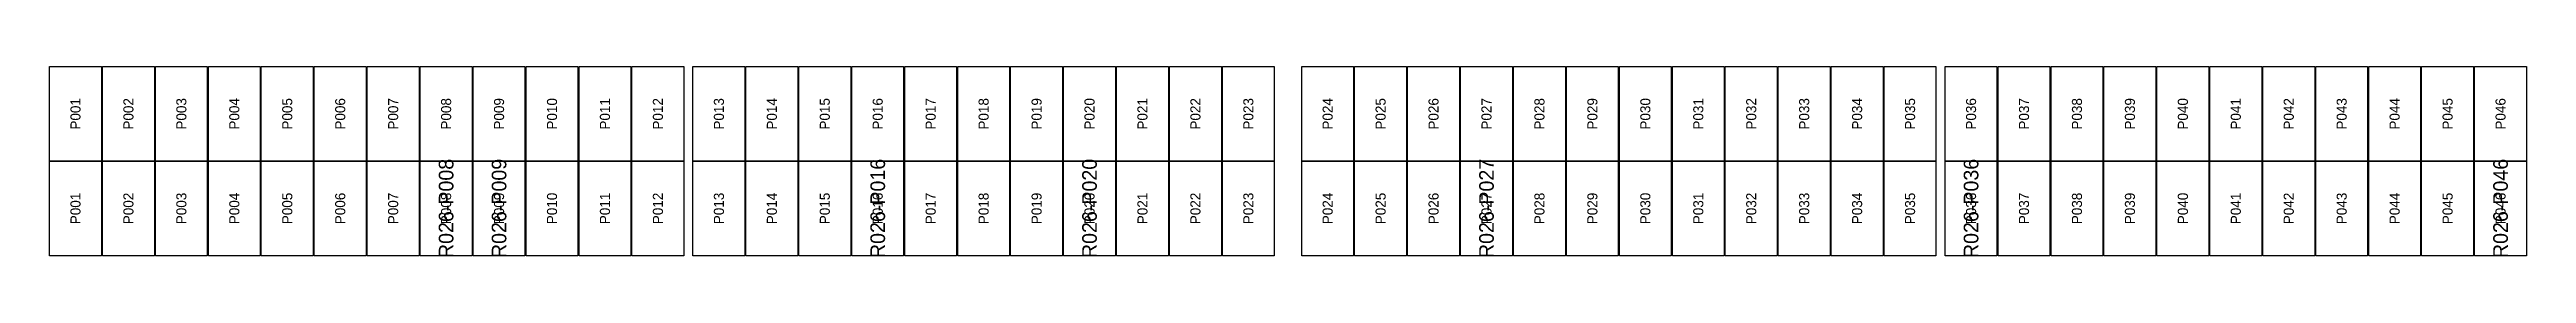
# Model space of a CAD drawing. Extents: x 296295 to 296770, y 651564 to 652121.
# Drawn here: x 296354.2 to 296408.4, y 652019.2 to 652023.3 of the extents above; entities that cross this region are included whole.
import ezdxf
from ezdxf.enums import TextEntityAlignment as Align

# ---------------------------------------------------------------- set-up
doc = ezdxf.new("R2010")
doc.units = 0

msp = doc.modelspace()

# ---------------------------------------------------------------- texts
at = {"layer": 'DEFECT_LABELS'}
for s, p in [('R026-P008', (296362.86, 652020.204)), ('R026-P009', (296364.018, 652020.204)), ('R026-P016', (296372.3, 652020.204)), ('R026-P020', (296376.932, 652020.204)), ('R026-P027', (296385.614, 652020.204)), ('R026-P036', (296396.212, 652020.204)), ('R026-P046', (296407.792, 652020.204))]:
    msp.add_text(s, height=0.32, rotation=90, dxfattribs=at).set_placement(p, align=Align.MIDDLE_CENTER)
at = {"layer": 'PANEL_POSITION'}
for s, p in [('P001', (296354.754, 652022.267)), ('P002', (296355.912, 652022.267)), ('P003', (296357.07, 652022.267)), ('P004', (296358.228, 652022.267)), ('P005', (296359.386, 652022.267)), ('P006', (296360.544, 652022.267)), ('P007', (296361.702, 652022.267)), ('P008', (296362.86, 652022.267)), ('P009', (296364.018, 652022.267)), ('P010', (296365.176, 652022.267)), ('P011', (296366.334, 652022.267)), ('P012', (296367.492, 652022.267)), ('P013', (296368.826, 652022.267)), ('P014', (296369.984, 652022.267)), ('P015', (296371.142, 652022.267)), ('P016', (296372.3, 652022.267)), ('P017', (296373.458, 652022.267)), ('P018', (296374.616, 652022.267)), ('P019', (296375.774, 652022.267)), ('P020', (296376.932, 652022.267)), ('P021', (296378.09, 652022.267)), ('P022', (296379.248, 652022.267)), ('P023', (296380.406, 652022.267)), ('P024', (296382.14, 652022.267)), ('P025', (296383.298, 652022.267)), ('P026', (296384.456, 652022.267)), ('P027', (296385.614, 652022.267)), ('P028', (296386.772, 652022.267)), ('P029', (296387.93, 652022.267)), ('P030', (296389.088, 652022.267)), ('P031', (296390.246, 652022.267)), ('P032', (296391.404, 652022.267)), ('P033', (296392.562, 652022.267)), ('P034', (296393.72, 652022.267)), ('P035', (296394.878, 652022.267)), ('P036', (296396.212, 652022.267)), ('P037', (296397.37, 652022.267)), ('P038', (296398.528, 652022.267)), ('P039', (296399.686, 652022.267)), ('P040', (296400.844, 652022.267)), ('P041', (296402.002, 652022.267)), ('P042', (296403.16, 652022.267)), ('P043', (296404.318, 652022.267)), ('P044', (296405.476, 652022.267)), ('P045', (296406.634, 652022.267)), ('P046', (296407.792, 652022.267)), ('P001', (296354.754, 652020.204)), ('P002', (296355.912, 652020.204)), ('P003', (296357.07, 652020.204)), ('P004', (296358.228, 652020.204)), ('P005', (296359.386, 652020.204)), ('P006', (296360.544, 652020.204)), ('P007', (296361.702, 652020.204)), ('P008', (296362.86, 652020.204)), ('P009', (296364.018, 652020.204)), ('P010', (296365.176, 652020.204)), ('P011', (296366.334, 652020.204)), ('P012', (296367.492, 652020.204)), ('P013', (296368.826, 652020.204)), ('P014', (296369.984, 652020.204)), ('P015', (296371.142, 652020.204)), ('P016', (296372.3, 652020.204)), ('P017', (296373.458, 652020.204)), ('P018', (296374.616, 652020.204)), ('P019', (296375.774, 652020.204)), ('P020', (296376.932, 652020.204)), ('P021', (296378.09, 652020.204)), ('P022', (296379.248, 652020.204)), ('P023', (296380.406, 652020.204)), ('P024', (296382.14, 652020.204)), ('P025', (296383.298, 652020.204)), ('P026', (296384.456, 652020.204)), ('P027', (296385.614, 652020.204)), ('P028', (296386.772, 652020.204)), ('P029', (296387.93, 652020.204)), ('P030', (296389.088, 652020.204)), ('P031', (296390.246, 652020.204)), ('P032', (296391.404, 652020.204)), ('P033', (296392.562, 652020.204)), ('P034', (296393.72, 652020.204)), ('P035', (296394.878, 652020.204)), ('P036', (296396.212, 652020.204)), ('P037', (296397.37, 652020.204)), ('P038', (296398.528, 652020.204)), ('P039', (296399.686, 652020.204)), ('P040', (296400.844, 652020.204)), ('P041', (296402.002, 652020.204)), ('P042', (296403.16, 652020.204)), ('P043', (296404.318, 652020.204)), ('P044', (296405.476, 652020.204)), ('P045', (296406.634, 652020.204)), ('P046', (296407.792, 652020.204))]:
    msp.add_text(s, height=0.22, rotation=90, dxfattribs=at).set_placement(p, align=Align.MIDDLE_CENTER)

# ---------------------------------------------------------------- linework, layer by layer
at = {"layer": 'DEFECTIVE_PANELS'}
for points in [[(296362.293, 652021.236), (296363.427, 652021.236), (296363.427, 652019.173), (296362.293, 652019.173)], [(296363.451, 652021.236), (296364.585, 652021.236), (296364.585, 652019.173), (296363.451, 652019.173)], [(296371.733, 652021.236), (296372.867, 652021.236), (296372.867, 652019.173), (296371.733, 652019.173)], [(296376.365, 652021.236), (296377.499, 652021.236), (296377.499, 652019.173), (296376.365, 652019.173)], [(296385.047, 652021.236), (296386.181, 652021.236), (296386.181, 652019.173), (296385.047, 652019.173)], [(296395.645, 652021.236), (296396.779, 652021.236), (296396.779, 652019.173), (296395.645, 652019.173)], [(296407.225, 652021.236), (296408.359, 652021.236), (296408.359, 652019.173), (296407.225, 652019.173)]]:
    msp.add_lwpolyline(points, close=True, dxfattribs=at)
at = {"layer": 'PANELS_MASTER'}
for points in [[(296354.187, 652023.299), (296355.321, 652023.299), (296355.321, 652021.236), (296354.187, 652021.236)], [(296355.345, 652023.299), (296356.479, 652023.299), (296356.479, 652021.236), (296355.345, 652021.236)], [(296356.503, 652023.299), (296357.637, 652023.299), (296357.637, 652021.236), (296356.503, 652021.236)], [(296357.661, 652023.299), (296358.795, 652023.299), (296358.795, 652021.236), (296357.661, 652021.236)], [(296358.819, 652023.299), (296359.953, 652023.299), (296359.953, 652021.236), (296358.819, 652021.236)], [(296359.977, 652023.299), (296361.111, 652023.299), (296361.111, 652021.236), (296359.977, 652021.236)], [(296361.135, 652023.299), (296362.269, 652023.299), (296362.269, 652021.236), (296361.135, 652021.236)], [(296362.293, 652023.299), (296363.427, 652023.299), (296363.427, 652021.236), (296362.293, 652021.236)], [(296363.451, 652023.299), (296364.585, 652023.299), (296364.585, 652021.236), (296363.451, 652021.236)], [(296364.609, 652023.299), (296365.743, 652023.299), (296365.743, 652021.236), (296364.609, 652021.236)], [(296365.767, 652023.299), (296366.901, 652023.299), (296366.901, 652021.236), (296365.767, 652021.236)], [(296366.925, 652023.299), (296368.059, 652023.299), (296368.059, 652021.236), (296366.925, 652021.236)], [(296368.259, 652023.299), (296369.393, 652023.299), (296369.393, 652021.236), (296368.259, 652021.236)], [(296369.417, 652023.299), (296370.551, 652023.299), (296370.551, 652021.236), (296369.417, 652021.236)], [(296370.575, 652023.299), (296371.709, 652023.299), (296371.709, 652021.236), (296370.575, 652021.236)], [(296371.733, 652023.299), (296372.867, 652023.299), (296372.867, 652021.236), (296371.733, 652021.236)], [(296372.891, 652023.299), (296374.025, 652023.299), (296374.025, 652021.236), (296372.891, 652021.236)], [(296374.049, 652023.299), (296375.183, 652023.299), (296375.183, 652021.236), (296374.049, 652021.236)], [(296375.207, 652023.299), (296376.341, 652023.299), (296376.341, 652021.236), (296375.207, 652021.236)], [(296376.365, 652023.299), (296377.499, 652023.299), (296377.499, 652021.236), (296376.365, 652021.236)], [(296377.523, 652023.299), (296378.657, 652023.299), (296378.657, 652021.236), (296377.523, 652021.236)], [(296378.681, 652023.299), (296379.815, 652023.299), (296379.815, 652021.236), (296378.681, 652021.236)], [(296379.839, 652023.299), (296380.973, 652023.299), (296380.973, 652021.236), (296379.839, 652021.236)], [(296381.573, 652023.299), (296382.707, 652023.299), (296382.707, 652021.236), (296381.573, 652021.236)], [(296382.731, 652023.299), (296383.865, 652023.299), (296383.865, 652021.236), (296382.731, 652021.236)], [(296383.889, 652023.299), (296385.023, 652023.299), (296385.023, 652021.236), (296383.889, 652021.236)], [(296385.047, 652023.299), (296386.181, 652023.299), (296386.181, 652021.236), (296385.047, 652021.236)], [(296386.205, 652023.299), (296387.339, 652023.299), (296387.339, 652021.236), (296386.205, 652021.236)], [(296387.363, 652023.299), (296388.497, 652023.299), (296388.497, 652021.236), (296387.363, 652021.236)], [(296388.521, 652023.299), (296389.655, 652023.299), (296389.655, 652021.236), (296388.521, 652021.236)], [(296389.679, 652023.299), (296390.813, 652023.299), (296390.813, 652021.236), (296389.679, 652021.236)], [(296390.837, 652023.299), (296391.971, 652023.299), (296391.971, 652021.236), (296390.837, 652021.236)], [(296391.995, 652023.299), (296393.129, 652023.299), (296393.129, 652021.236), (296391.995, 652021.236)], [(296393.153, 652023.299), (296394.287, 652023.299), (296394.287, 652021.236), (296393.153, 652021.236)], [(296394.311, 652023.299), (296395.445, 652023.299), (296395.445, 652021.236), (296394.311, 652021.236)], [(296395.645, 652023.299), (296396.779, 652023.299), (296396.779, 652021.236), (296395.645, 652021.236)], [(296396.803, 652023.299), (296397.937, 652023.299), (296397.937, 652021.236), (296396.803, 652021.236)], [(296397.961, 652023.299), (296399.095, 652023.299), (296399.095, 652021.236), (296397.961, 652021.236)], [(296399.119, 652023.299), (296400.253, 652023.299), (296400.253, 652021.236), (296399.119, 652021.236)], [(296400.277, 652023.299), (296401.411, 652023.299), (296401.411, 652021.236), (296400.277, 652021.236)], [(296401.435, 652023.299), (296402.569, 652023.299), (296402.569, 652021.236), (296401.435, 652021.236)], [(296402.593, 652023.299), (296403.727, 652023.299), (296403.727, 652021.236), (296402.593, 652021.236)], [(296403.751, 652023.299), (296404.885, 652023.299), (296404.885, 652021.236), (296403.751, 652021.236)], [(296404.909, 652023.299), (296406.043, 652023.299), (296406.043, 652021.236), (296404.909, 652021.236)], [(296406.067, 652023.299), (296407.201, 652023.299), (296407.201, 652021.236), (296406.067, 652021.236)], [(296407.225, 652023.299), (296408.359, 652023.299), (296408.359, 652021.236), (296407.225, 652021.236)], [(296354.187, 652021.236), (296355.321, 652021.236), (296355.321, 652019.173), (296354.187, 652019.173)], [(296355.345, 652021.236), (296356.479, 652021.236), (296356.479, 652019.173), (296355.345, 652019.173)], [(296356.503, 652021.236), (296357.637, 652021.236), (296357.637, 652019.173), (296356.503, 652019.173)], [(296357.661, 652021.236), (296358.795, 652021.236), (296358.795, 652019.173), (296357.661, 652019.173)], [(296358.819, 652021.236), (296359.953, 652021.236), (296359.953, 652019.173), (296358.819, 652019.173)], [(296359.977, 652021.236), (296361.111, 652021.236), (296361.111, 652019.173), (296359.977, 652019.173)], [(296361.135, 652021.236), (296362.269, 652021.236), (296362.269, 652019.173), (296361.135, 652019.173)], [(296364.609, 652021.236), (296365.743, 652021.236), (296365.743, 652019.173), (296364.609, 652019.173)], [(296365.767, 652021.236), (296366.901, 652021.236), (296366.901, 652019.173), (296365.767, 652019.173)], [(296366.925, 652021.236), (296368.059, 652021.236), (296368.059, 652019.173), (296366.925, 652019.173)], [(296368.259, 652021.236), (296369.393, 652021.236), (296369.393, 652019.173), (296368.259, 652019.173)], [(296369.417, 652021.236), (296370.551, 652021.236), (296370.551, 652019.173), (296369.417, 652019.173)], [(296370.575, 652021.236), (296371.709, 652021.236), (296371.709, 652019.173), (296370.575, 652019.173)], [(296372.891, 652021.236), (296374.025, 652021.236), (296374.025, 652019.173), (296372.891, 652019.173)], [(296374.049, 652021.236), (296375.183, 652021.236), (296375.183, 652019.173), (296374.049, 652019.173)], [(296375.207, 652021.236), (296376.341, 652021.236), (296376.341, 652019.173), (296375.207, 652019.173)], [(296377.523, 652021.236), (296378.657, 652021.236), (296378.657, 652019.173), (296377.523, 652019.173)], [(296378.681, 652021.236), (296379.815, 652021.236), (296379.815, 652019.173), (296378.681, 652019.173)], [(296379.839, 652021.236), (296380.973, 652021.236), (296380.973, 652019.173), (296379.839, 652019.173)], [(296381.573, 652021.236), (296382.707, 652021.236), (296382.707, 652019.173), (296381.573, 652019.173)], [(296382.731, 652021.236), (296383.865, 652021.236), (296383.865, 652019.173), (296382.731, 652019.173)], [(296383.889, 652021.236), (296385.023, 652021.236), (296385.023, 652019.173), (296383.889, 652019.173)], [(296386.205, 652021.236), (296387.339, 652021.236), (296387.339, 652019.173), (296386.205, 652019.173)], [(296387.363, 652021.236), (296388.497, 652021.236), (296388.497, 652019.173), (296387.363, 652019.173)], [(296388.521, 652021.236), (296389.655, 652021.236), (296389.655, 652019.173), (296388.521, 652019.173)], [(296389.679, 652021.236), (296390.813, 652021.236), (296390.813, 652019.173), (296389.679, 652019.173)], [(296390.837, 652021.236), (296391.971, 652021.236), (296391.971, 652019.173), (296390.837, 652019.173)], [(296391.995, 652021.236), (296393.129, 652021.236), (296393.129, 652019.173), (296391.995, 652019.173)], [(296393.153, 652021.236), (296394.287, 652021.236), (296394.287, 652019.173), (296393.153, 652019.173)], [(296394.311, 652021.236), (296395.445, 652021.236), (296395.445, 652019.173), (296394.311, 652019.173)], [(296396.803, 652021.236), (296397.937, 652021.236), (296397.937, 652019.173), (296396.803, 652019.173)], [(296397.961, 652021.236), (296399.095, 652021.236), (296399.095, 652019.173), (296397.961, 652019.173)], [(296399.119, 652021.236), (296400.253, 652021.236), (296400.253, 652019.173), (296399.119, 652019.173)], [(296400.277, 652021.236), (296401.411, 652021.236), (296401.411, 652019.173), (296400.277, 652019.173)], [(296401.435, 652021.236), (296402.569, 652021.236), (296402.569, 652019.173), (296401.435, 652019.173)], [(296402.593, 652021.236), (296403.727, 652021.236), (296403.727, 652019.173), (296402.593, 652019.173)], [(296403.751, 652021.236), (296404.885, 652021.236), (296404.885, 652019.173), (296403.751, 652019.173)], [(296404.909, 652021.236), (296406.043, 652021.236), (296406.043, 652019.173), (296404.909, 652019.173)], [(296406.067, 652021.236), (296407.201, 652021.236), (296407.201, 652019.173), (296406.067, 652019.173)]]:
    msp.add_lwpolyline(points, close=True, dxfattribs=at)

msp.set_redraw_order([(e.dxf.handle, doc.entitydb.next_handle()) for e in msp.query("TEXT MTEXT ATTDEF DIMENSION ARC_DIMENSION")])  # texts and dimensions are drawn at this point

doc.saveas('drawing.dxf')
